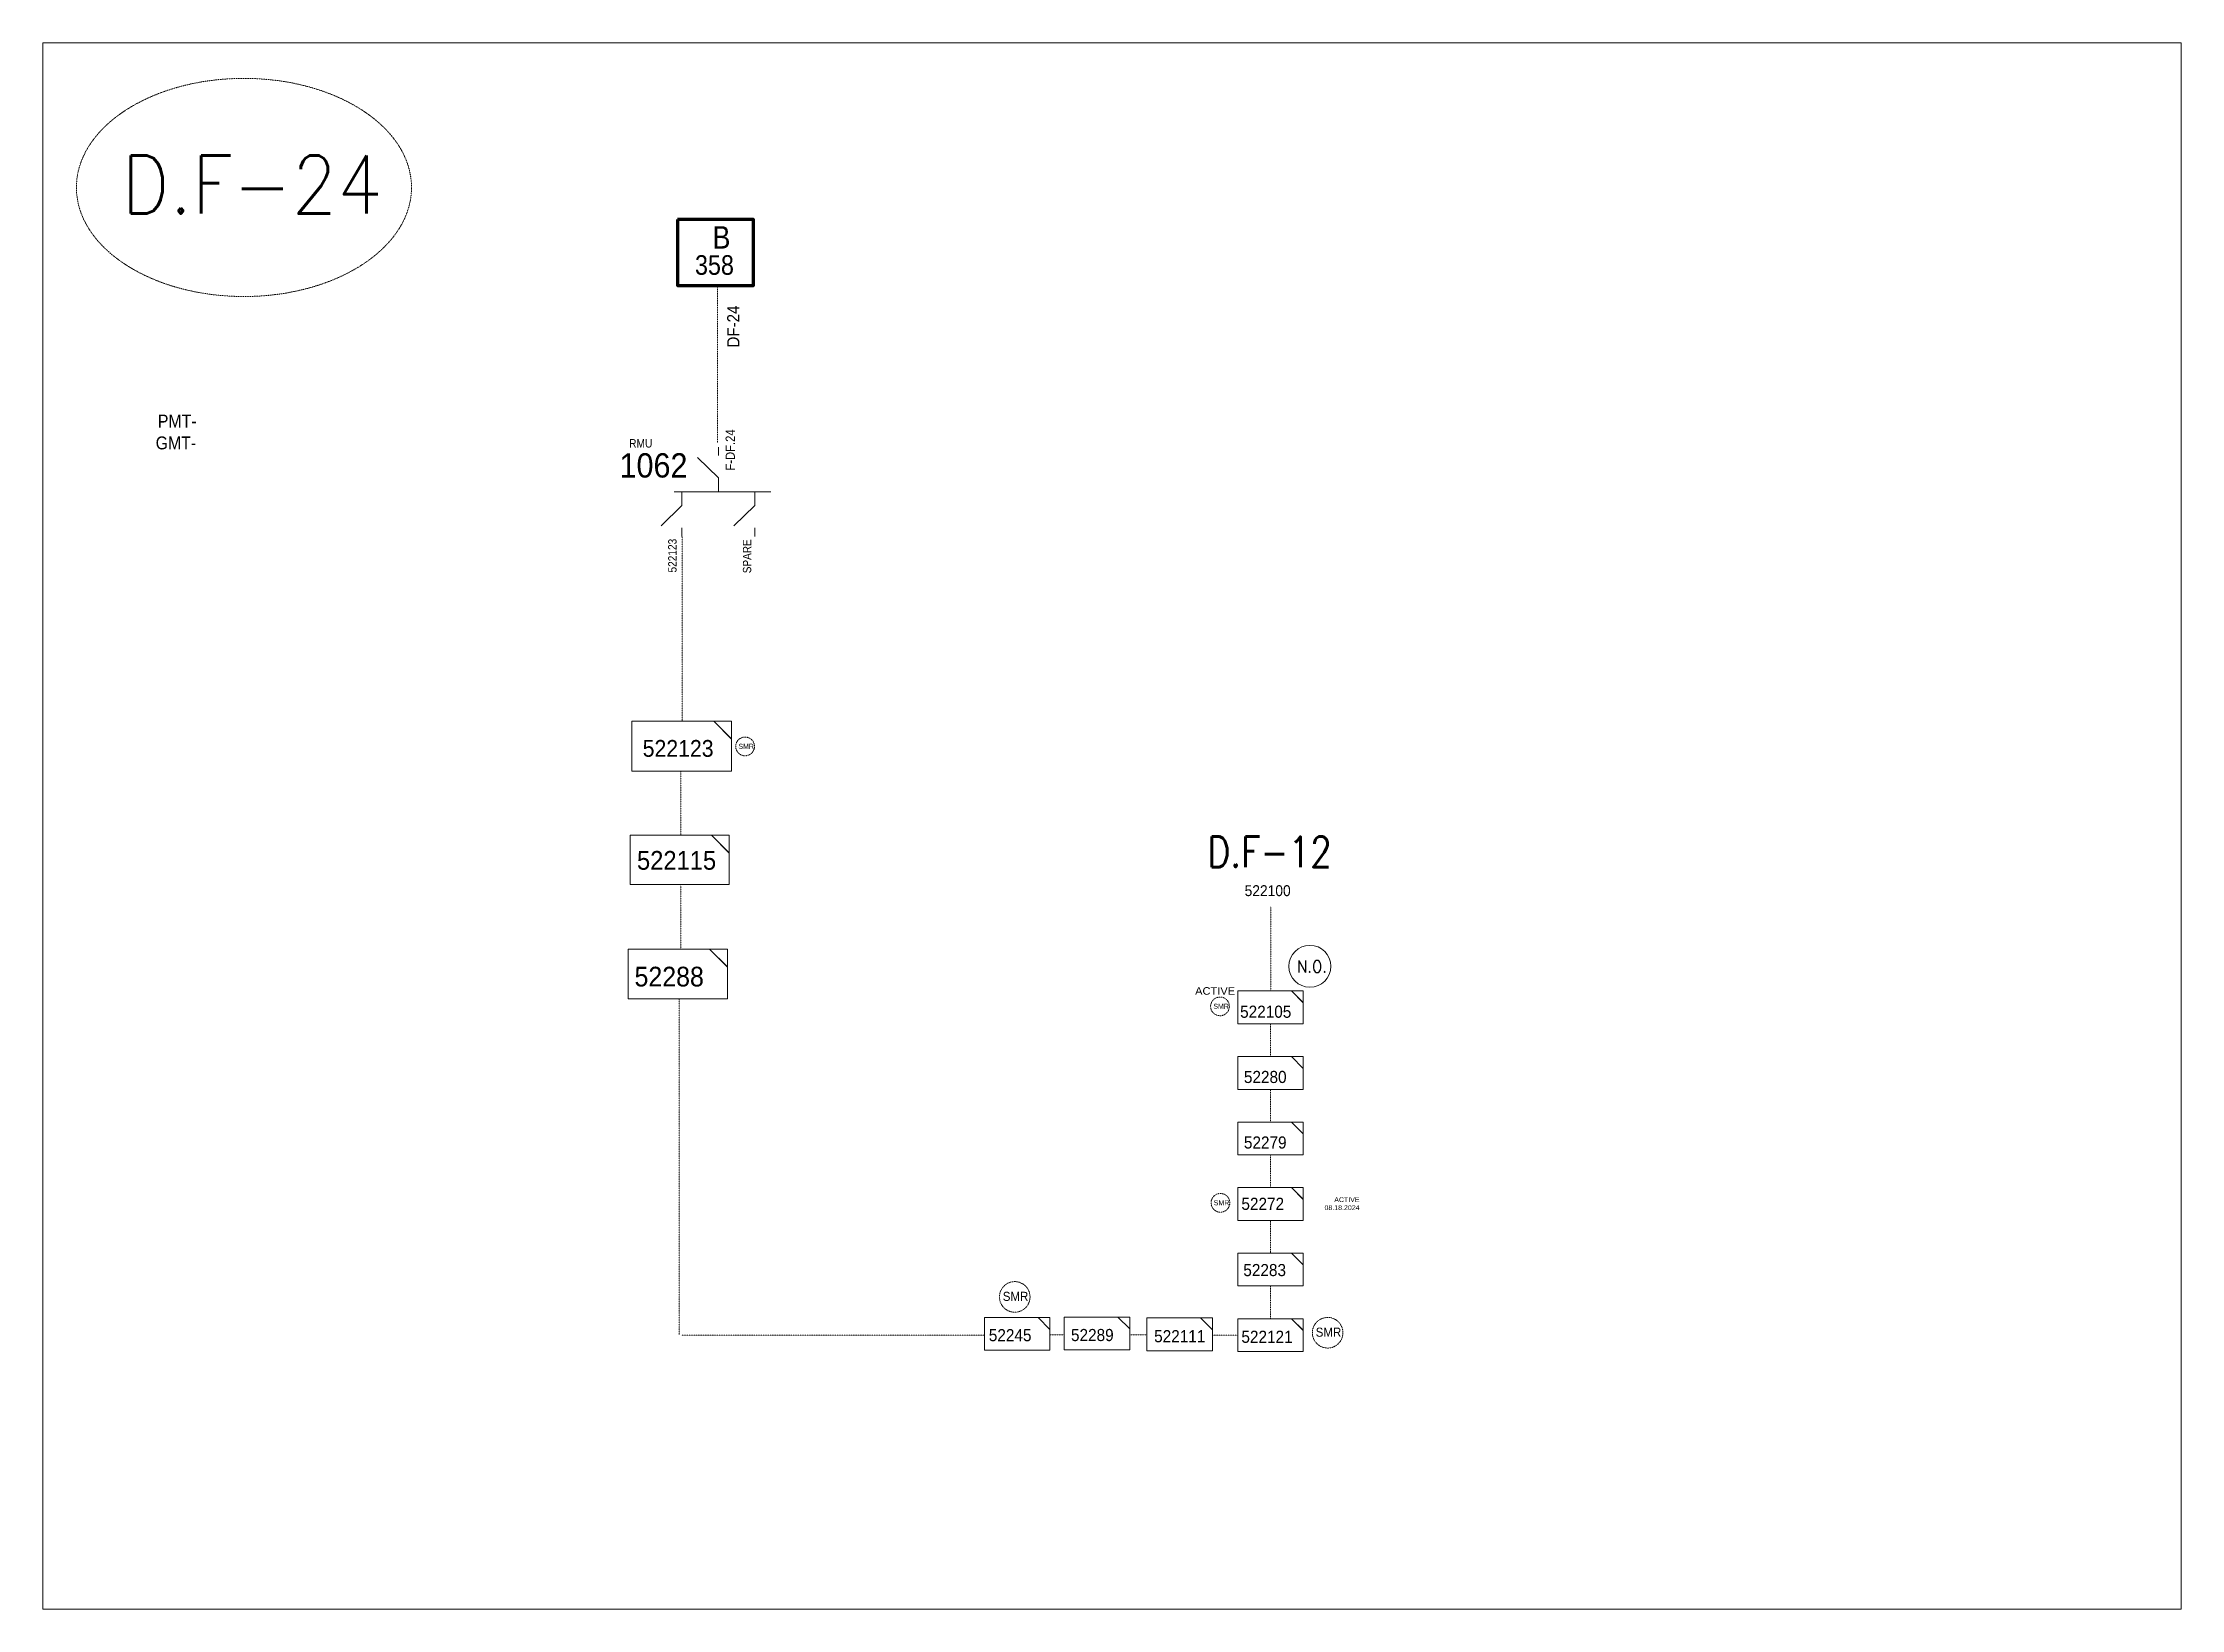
# Model space of a CAD drawing. Header units: metres. Extents: x 65984 to 144644, y -19036 to 23726.
# Drawn here: x 84339 to 85807, y -11836 to -10760 of the extents above; entities that cross this region are included whole.
import ezdxf
from ezdxf.enums import TextEntityAlignment as Align

# ---------------------------------------------------------------- set-up
doc = ezdxf.new("R2010")
doc.units = ezdxf.units.M
doc.header["$MEASUREMENT"] = 0
doc.linetypes.add('DGN Style 3', pattern=[0.013877, 0, -0.013877])
doc.layers.get('0').update_dxf_attribs({"color": 95, "lineweight": 40})
for name, color, linetype, lineweight in [('d_eos', 111, 'Continuous', 40), ('d_eos no', 121, 'Continuous', 40), ('d_tf no', 6, 'Continuous', 40), ('d_ug cable', 95, 'Continuous', 40), ('d_ug tf', 1, 'Continuous', 40), ('fedr no', 95, 'Continuous', 40), ('GRID STATION  04', 7, 'Continuous', 40), ('Level 37', 7, 'Continuous', 0), ('O H MAIN FEEDER', 4, 'Continuous', 100), ('SW N O', 114, 'Continuous', 30)]:
    doc.layers.add(name, color=color, linetype=linetype, lineweight=lineweight)
doc.styles.get("Standard").update_dxf_attribs({"font": 'txt.shx'})
doc.styles.add('Style-Arial', font='arial.ttf')
doc.styles.add('Style-ENGINEERING', font='ENGINEERING.shx')
doc.styles.add('Style-msdefault', font='msdefault.shx')
doc.styles.add('Style-simplex', font='simplex.shx')
doc.styles.add('Style-STANDARD', font='STANDARD.shx')

msp = doc.modelspace()

# ---------------------------------------------------------------- texts
at = {"color": 4, "attachment_point": 9}
for s, insert, char_height in [('\\FENGINEERING;\\H1x;\\W1.09375;ACTIVE\\P', (85157.6, -11414), 5.203), ('\\FENGINEERING;\\H1x;\\W1.09375;ACTIVE\\P08.18.2024', (85243, -11561.8), 3.286)]:
    msp.add_mtext(s, dxfattribs=dict(at, insert=insert, char_height=char_height))
at = {"layer": 'd_eos no', "color": 7, "linetype": 'Continuous', "lineweight": 13, "style": 'Style-Arial'}
for s, height, width, p in [('PMT-', 8.84, 0.88, (84418.1, -11015.6)), ('GMT-', 8.84, 0.88, (84416.6, -11030.6)), ('1062', 16.68, 0.9, (84735, -11042.1))]:
    msp.add_text(s, height=height, dxfattribs=dict(at, width=width)).set_placement(p, align=Align.TOP_LEFT)
at = {"layer": 'd_tf no', "color": 7, "linetype": 'Continuous', "lineweight": 40, "style": 'Style-ENGINEERING', "width": 0.921053}
msp.add_text('DF-24', height=8.41, rotation=90, dxfattribs=at).set_placement((84808.9, -10969.5), align=Align.TOP_LEFT)
at = {"layer": 'd_tf no', "color": 121, "linetype": 'Continuous', "lineweight": 13, "style": 'Style-msdefault', "width": 0.945946}
for s, height, p in [('522123', 11.53, (84750.9, -11239)), ('522105', 8.33, (85161, -11421.4)), ('52272', 8.33, (85161.9, -11553.3)), ('52245', 8.33, (84988.5, -11643.5))]:
    msp.add_text(s, height=height, dxfattribs=at).set_placement(p, align=Align.TOP_LEFT)
at = {"layer": 'd_tf no', "color": 1, "linetype": 'Continuous', "lineweight": 13, "style": 'Style-msdefault', "width": 0.947368}
for height, p in [(3.5, (84816.6, -11241.6)), (3.5, (85142.6, -11420.1)), (3.5, (85142.9, -11555)), (6.23, (84998.1, -11617.9)), (6.23, (85212.9, -11642.5))]:
    msp.add_text('SMR', height=height, dxfattribs=at).set_placement(p, align=Align.TOP_LEFT)
at = {"layer": 'd_tf no', "color": 215, "linetype": 'Continuous', "lineweight": 13, "style": 'Style-msdefault', "width": 0.945946}
for s, height, p in [('522115', 12.87, (84747, -11315.2)), ('52288', 13.53, (84745.3, -11394.7)), ('52280', 8.33, (85163.6, -11466.2)), ('52279', 8.33, (85163.6, -11511.2)), ('52283', 8.33, (85163.2, -11598.8)), ('52289', 8.33, (85044.9, -11643.4)), ('522111', 8.33, (85102, -11644.2))]:
    msp.add_text(s, height=height, dxfattribs=at).set_placement(p, align=Align.TOP_LEFT)
at = {"layer": 'd_tf no', "color": 74, "linetype": 'Continuous', "lineweight": 13, "style": 'Style-msdefault', "width": 0.945946}
msp.add_text('522100', height=7.49, dxfattribs=at).set_placement((85164.1, -11338.7), align=Align.TOP_LEFT)
at = {"layer": 'd_tf no', "color": 2, "linetype": 'Continuous', "lineweight": 13, "style": 'Style-msdefault', "width": 0.945946}
msp.add_text('522121', height=8.33, dxfattribs=at).set_placement((85161.9, -11644.6), align=Align.TOP_LEFT)
at = {"layer": 'fedr no', "color": 6, "linetype": 'Continuous', "lineweight": 13, "style": 'Style-simplex', "width": 0.909091}
msp.add_text('D.F-24', height=39.9, dxfattribs=at).set_placement((84482.8, -10857.6), align=Align.MIDDLE_CENTER)
at = {"layer": 'fedr no', "color": 55, "linetype": 'Continuous', "lineweight": 13, "style": 'Style-STANDARD', "width": 0.909091}
msp.add_text('D.F-12', height=20.88, dxfattribs=at).set_placement((85181.3, -11315.8), align=Align.MIDDLE_CENTER)
at = {"layer": 'GRID STATION  04', "color": 215, "linetype": 'Continuous', "lineweight": 70, "style": 'Style-msdefault', "width": 0.888889}
for s, height, p in [('B', 15.4, (84798.9, -10886.2)), ('358', 13.48, (84786.8, -10906.1))]:
    msp.add_text(s, height=height, dxfattribs=at).set_placement(p, align=Align.TOP_LEFT)
at = {"layer": 'Level 37', "color": 7, "linetype": 'Continuous', "lineweight": 13, "style": 'Style-msdefault', "width": 0.9}
msp.add_text('RMU', height=5.82, dxfattribs=at).set_placement((84741.6, -11032.4), align=Align.TOP_LEFT)
for s, height, p in [('F-DF.24', 6.41, (84807.8, -11054)), ('522123', 5.77, (84768.4, -11124)), ('SPARE', 5.71, (84819.7, -11124.5))]:
    msp.add_text(s, height=height, rotation=90, dxfattribs=at).set_placement(p, align=Align.TOP_LEFT)

# ---------------------------------------------------------------- blocks, each defined once
blk = doc.blocks.new('*U3741')
at = {"layer": 'd_eos', "color": 7, "linetype": 'Continuous', "lineweight": 13, "ltscale": 1.154859}
for p, q in [((-12.95, 12.1), (-12.95, 14.93)), ((11.34, 12.1), (11.34, 14.92)), ((-12.95, 4.66), (-5.94, 11.45)), ((11.34, 4.66), (18.34, 11.45)), ((14.01, 0.01), (-18.32, 0.01)), ((-12.95, 0.01), (-12.95, 4.66)), ((-0.8, 0.01), (-0.8, -4.64)), ((11.34, 0.01), (11.34, 4.66)), ((-0.8, -4.64), (6.2, -11.44)), ((-0.8, -12.09), (-0.8, -14.91))]:
    blk.add_line(p, q, dxfattribs=at)
blk = doc.blocks.new('TF_8')
at = {"color": 0, "linetype": 'ByBlock', "lineweight": -2}
blk.add_line((6.3, 4.95), (9.9, 1.35), dxfattribs=at)
blk.add_3dface([(-10.1, 4.95), (9.9, 4.95), (9.9, -5.05), (-10.1, -5.05)], dxfattribs=at)
blk = doc.blocks.new('*U3771')
at = {"layer": 'd_ug tf', "color": 215, "linetype": 'Continuous', "lineweight": 13, "flags": 128}
blk.add_lwpolyline([(11.46, 1.66), (7.33, 5.73), (11.47, 5.73)], close=True, dxfattribs=at)
at = {"layer": 'd_ug tf', "color": 215, "linetype": 'Continuous', "lineweight": 13, "xscale": 1.147979204721027, "yscale": 1.147979204721027, "zscale": 0.2589782340202156, "rotation": 359.9999999999999}
blk.add_blockref('TF_8', (0.1, 0.04), dxfattribs=at)
blk = doc.blocks.new('*U3772')
at = {"layer": 'd_ug tf', "color": 215, "linetype": 'Continuous', "lineweight": 13, "flags": 128}
blk.add_lwpolyline([(11.46, 1.66), (7.33, 5.73), (11.47, 5.73)], close=True, dxfattribs=at)
at = {"layer": 'd_ug tf', "color": 215, "linetype": 'Continuous', "lineweight": 13, "xscale": 1.147979204721027, "yscale": 1.147979204721027, "zscale": 0.2600357147336876, "rotation": 359.9999999999999}
blk.add_blockref('TF_8', (0.1, 0.04), dxfattribs=at)
blk = doc.blocks.new('*U3773')
at = {"layer": 'd_ug tf', "color": 2, "linetype": 'Continuous', "lineweight": 13, "flags": 128}
blk.add_lwpolyline([(11.46, 1.66), (7.33, 5.73), (11.47, 5.73)], close=True, dxfattribs=at)
at = {"layer": 'd_ug tf', "color": 2, "linetype": 'Continuous', "lineweight": 13, "xscale": 1.147979204721027, "yscale": 1.147979204721027, "zscale": 0.2580115803523104, "rotation": 359.9999999999999}
blk.add_blockref('TF_8', (0.1, 0.04), dxfattribs=at)
blk = doc.blocks.new('*U3763')
at = {"layer": 'd_ug tf', "color": 2, "linetype": 'Continuous', "lineweight": 13, "flags": 128}
blk.add_lwpolyline([(11.46, 1.66), (7.33, 5.73), (11.47, 5.73)], close=True, dxfattribs=at)
at = {"layer": 'd_ug tf', "color": 2, "linetype": 'Continuous', "lineweight": 13, "xscale": 1.147979204721027, "yscale": 1.147979204721027, "zscale": 0.3630735559045984, "rotation": 359.9999999999999}
blk.add_blockref('TF_8', (0.1, 0.04), dxfattribs=at)
blk = doc.blocks.new('*U3742')
at = {"layer": 'd_ug tf', "color": 2, "linetype": 'Continuous', "lineweight": 13, "flags": 128}
blk.add_lwpolyline([(11.46, 1.66), (7.33, 5.73), (11.47, 5.73)], close=True, dxfattribs=at)
at = {"layer": 'd_ug tf', "color": 2, "linetype": 'Continuous', "lineweight": 13, "xscale": 1.147979204721027, "yscale": 1.147979204721027, "zscale": 0.3630735559045986, "rotation": 359.9999999999999}
blk.add_blockref('TF_8', (0.1, 0.04), dxfattribs=at)
blk = doc.blocks.new('*U3897')
at = {"layer": 'd_ug tf', "color": 215, "linetype": 'Continuous', "lineweight": 13, "flags": 128}
blk.add_lwpolyline([(11.46, 1.66), (7.33, 5.73), (11.47, 5.73)], close=True, dxfattribs=at)
at = {"layer": 'd_ug tf', "color": 215, "linetype": 'Continuous', "lineweight": 13, "xscale": 1.147979204721027, "yscale": 1.147979204721027, "zscale": 0.3630735559045986, "rotation": 359.9999999999999}
blk.add_blockref('TF_8', (0.1, 0.04), dxfattribs=at)
blk = doc.blocks.new('*U893')
at = {"layer": 'SW N O', "color": 3, "lineweight": 13}
blk.add_circle((0, 0), 16.8, dxfattribs=at)
at = {"layer": 'SW N O', "color": 3, "lineweight": 13, "style": 'Style-STANDARD'}
blk.add_text('N.O.', height=9.6, dxfattribs=at).set_placement((1.7, -0.2), align=Align.MIDDLE_CENTER)

# ---------------------------------------------------------------- linework, layer by layer
at = {"layer": 'd_ug cable', "color": 215, "linetype": 'DGN Style 3', "lineweight": 13}
for p, q in [((84777.9, -11099.4), (84777.9, -11226.1)), ((84777.2, -11304), (84777.2, -11260.4)), ((84777.2, -11382.2), (84777.2, -11338.8)), ((84776, -11647.1), (84776, -11416.9)), ((85181.9, -11456.3), (85181.9, -11433.8)), ((85181.9, -11501.4), (85181.9, -11478.8)), ((85181.9, -11546.4), (85181.9, -11523.9)), ((85181.9, -11591.4), (85181.9, -11568.9)), ((85181.9, -11636.4), (85181.9, -11613.9)), ((84777.7, -11647.6), (84985.4, -11647.6)), ((85040.2, -11647.4), (85030.6, -11647.4)), ((85097, -11647.4), (85085.9, -11647.4)), ((85142.1, -11647.7), (85159.3, -11647.7))]:
    msp.add_line(p, q, dxfattribs=at)
at = {"layer": 'd_ug cable', "color": 74, "linetype": 'DGN Style 3', "lineweight": 13}
msp.add_line((85182.2, -11410.8), (85182.2, -11353.3), dxfattribs=at)
at = {"layer": 'd_ug cable', "color": 215, "linetype": 'DGN Style 3', "lineweight": 13, "flags": 128}
msp.add_lwpolyline([(84802.2, -10927.1), (84802.2, -11034.9)], dxfattribs=at)
at = {"layer": 'd_ug cable', "color": 2, "linetype": 'DGN Style 3', "lineweight": 13}
for centre, radius in [((84821.2, -11243.4), 6.43), ((85147.2, -11421.9), 6.43), ((85147.5, -11556.8), 6.43), ((85006.3, -11621.4), 10.5), ((85221.1, -11646), 10.5)]:
    msp.add_circle(centre, radius, dxfattribs=at)
at = {"layer": 'fedr no', "color": 82, "linetype": 'DGN Style 3', "lineweight": 13, "true_color": 0x1dc70e}
msp.add_ellipse((84477.2, -10859.6), major_axis=(115, 0), ratio=0.651175, dxfattribs=at)
at = {"layer": 'GRID STATION  04', "color": 215, "linetype": 'Continuous', "lineweight": 70, "ltscale": 1.349788, "flags": 128}
msp.add_lwpolyline([(84774.9, -10881.6), (84774.9, -10926.9), (84826.9, -10926.9), (84826.9, -10881.6)], close=True, dxfattribs=at)
at = {"layer": 'O H MAIN FEEDER', "color": 140, "lineweight": 13, "ltscale": 0.4036, "flags": 128}
msp.add_lwpolyline([(84339.1, -10760.2), (85807, -10760.2), (85807, -11835.9), (84339.1, -11835.9)], close=True, dxfattribs=at)

# ---------------------------------------------------------------- block references
at = {"layer": 'd_eos', "color": 7, "linetype": 'Continuous', "lineweight": 13, "ltscale": 1.122523, "xscale": 2.055570741983455, "yscale": 2.055570741983455, "zscale": 2.055570741983455, "rotation": 180}
msp.add_blockref('*U3741', (84801.2, -11068.5), dxfattribs=at)
at = {"layer": 'd_ug tf', "color": 2, "linetype": 'Continuous', "lineweight": 13}
for name, p, xscale, yscale, zscale in [('*U3773', (84777.8, -11243.2), 2.980073887731197, 2.980073887731197, 2.980073887731197), ('*U3742', (85181.9, -11422.5), 1.960865731627586, 1.960865731627586, 1.960865731627586), ('*U3742', (85181.9, -11557.6), 1.960865731627586, 1.960865731627586, 1.960865731627586), ('*U3763', (85181.9, -11647.6), 1.960865731627586, 1.960865731627586, 1.960865731627586)]:
    msp.add_blockref(name, p, dxfattribs=dict(at, xscale=xscale, yscale=yscale, zscale=zscale))
at = {"layer": 'd_ug tf', "color": 215, "linetype": 'Continuous', "lineweight": 13}
for name, p, xscale, yscale, zscale in [('*U3772', (84776.4, -11321.3), 2.956876804894407, 2.956876804894407, 2.956876804894407), ('*U3771', (84775, -11399.6), 2.968950561614227, 2.968950561614227, 2.968950561614227), ('*U3897', (85181.9, -11602.6), 1.960865731627586, 1.960865731627586, 1.960865731627586)]:
    msp.add_blockref(name, p, dxfattribs=dict(at, xscale=xscale, yscale=yscale, zscale=zscale))
at = {"layer": 'd_ug tf', "color": 215, "linetype": 'Continuous', "lineweight": 13, "xscale": 2.25103308315855, "yscale": 2.25103308315855, "zscale": 0.7119384938334998, "rotation": 359.9999999999999}
for p in [(85182.1, -11467.5), (85182.1, -11512.5), (85063, -11646.4), (85119.7, -11647)]:
    msp.add_blockref('TF_8', p, dxfattribs=at)
at = {"layer": 'd_ug tf', "color": 2, "linetype": 'Continuous', "lineweight": 13, "xscale": 2.25103308315855, "yscale": 2.25103308315855, "zscale": 0.7119384938334998, "rotation": 359.9999999999999}
msp.add_blockref('TF_8', (85008.2, -11646.7), dxfattribs=at)
at = {"layer": 'SW N O', "color": 3, "lineweight": 13, "xscale": 0.8571725935624088, "yscale": 0.8571725935624088, "zscale": 0.8571725935624088, "rotation": 359.9999999999999}
msp.add_blockref('*U893', (85208.9, -11394.4), dxfattribs=at)

msp.set_redraw_order([(e.dxf.handle, doc.entitydb.next_handle()) for e in msp.query("TEXT MTEXT ATTDEF DIMENSION ARC_DIMENSION")])  # texts and dimensions are drawn at this point

doc.saveas('drawing.dxf')
